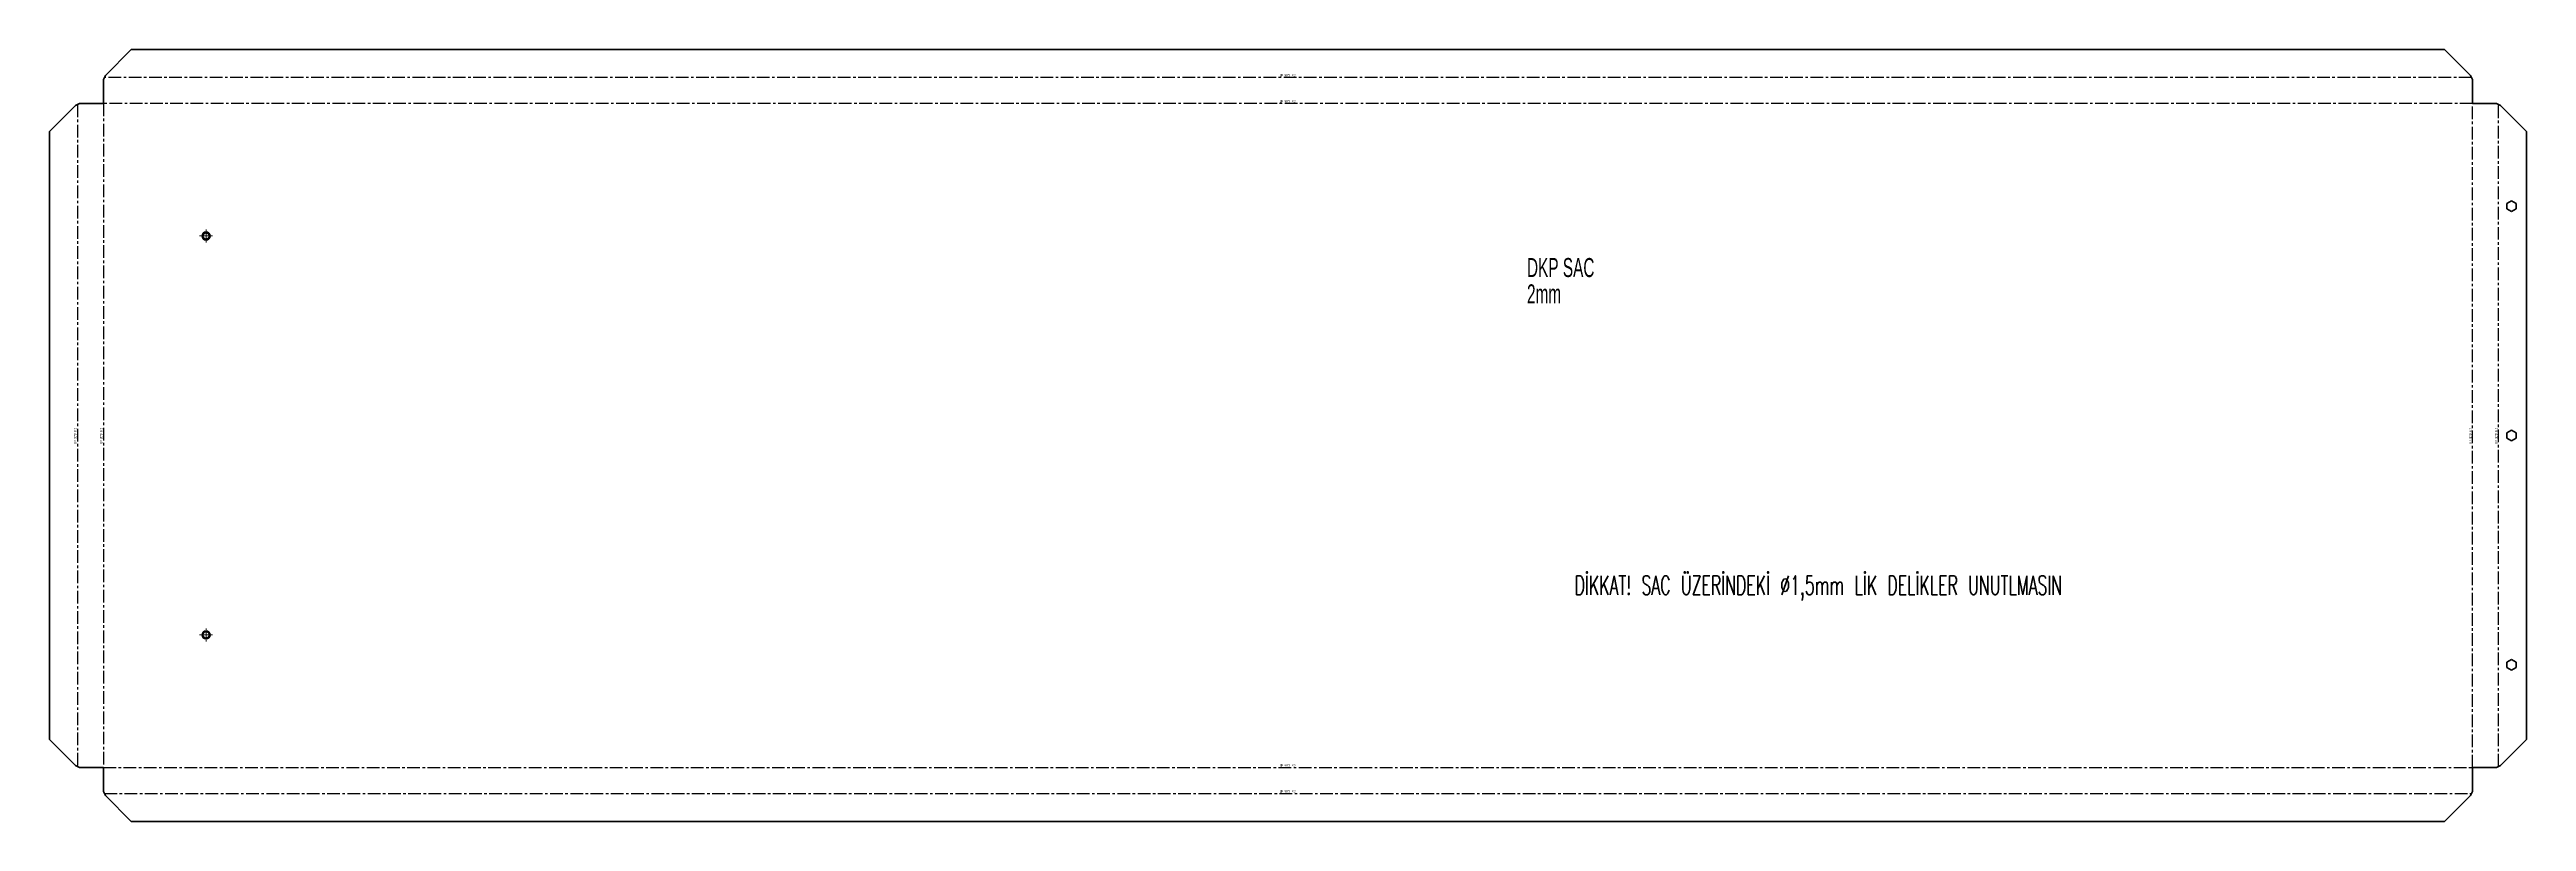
# Model space of a CAD drawing. Header units: millimetres. Extents: x -820 to 1664, y -249 to 525.
import ezdxf

# ---------------------------------------------------------------- set-up
doc = ezdxf.new("R2010")
doc.units = ezdxf.units.MM
doc.linetypes.add('CENTERX2', pattern=[20.32, 12.7, -2.54, 2.54, -2.54])
doc.styles.add('SLDTEXTSTYLE0', font='TXT', dxfattribs={"width": 0.605, "bigfont": 'bigfont'})
doc.styles.add('SLDTEXTSTYLE1', font='TXT', dxfattribs={"width": 0.605})
doc.styles.add('SLDTEXTSTYLE2', font='TXT', dxfattribs={"width": 0.5675})

# ---------------------------------------------------------------- blocks, each defined once
blk = doc.blocks.new('SW_NOTE_0')
at = {"color": 0, "linetype": 'Continuous', "lineweight": 0, "char_height": 19.05, "attachment_point": 1, "style": 'SLDTEXTSTYLE1'}
for s, insert in [('DKP SAC', (0, 24.6)), ('2mm', (0, -1.8))]:
    blk.add_mtext(s, dxfattribs=dict(at, insert=insert))
blk = doc.blocks.new('SW_CENTERMARKSYMBOL_0')
at = {"color": 0, "linetype": 'Continuous', "lineweight": 18}
for p, q in [((-5, 0), (-6.5, 0)), ((0, 0), (-2.5, 0)), ((0, 5), (0, 6.5)), ((0, 0), (0, 2.5)), ((0, 0), (0, -2.5)), ((0, 0), (2.5, 0)), ((5, 0), (6.5, 0)), ((0, -5), (0, -6.5))]:
    blk.add_line(p, q, dxfattribs=at)
blk = doc.blocks.new('SW_CENTERMARKSYMBOL_1')
at = {"color": 0, "linetype": 'Continuous', "lineweight": 18}
for p, q in [((-5, 0), (-6.5, 0)), ((0, 0), (-2.5, 0)), ((0, 5), (0, 6.5)), ((0, 0), (0, 2.5)), ((0, 0), (0, -2.5)), ((0, 0), (2.5, 0)), ((5, 0), (6.5, 0)), ((0, -5), (0, -6.5))]:
    blk.add_line(p, q, dxfattribs=at)

msp = doc.modelspace()

# ---------------------------------------------------------------- linework, layer by layer
at = {"color": 7, "linetype": 'Continuous', "lineweight": 35}
for p, q in [((-738.5, 525), (-764.5, 499)), ((1581.5, 525), (-738.5, 525)), ((1607.5, 499), (1581.5, 525)), ((-766.5, 495), (-764.5, 499)), ((1607.5, 499), (1609.5, 495)), ((-766.5, 470.9), (-766.5, 495)), ((1609.5, 470.9), (1609.5, 495)), ((-820.5, 442.9), (-794.5, 468.9)), ((-794.5, 468.9), (-790.5, 470.9)), ((-766.5, 470.9), (-790.5, 470.9)), ((1609.5, 470.9), (1633.5, 470.9)), ((1633.5, 470.9), (1637.5, 468.9)), ((1663.5, 442.9), (1637.5, 468.9)), ((-820.5, 442.9), (-820.5, -167)), ((1663.5, -167), (1663.5, 442.9)), ((1648.5, 373.2), (1644, 370.6)), ((1653.1, 370.6), (1648.5, 373.2)), ((1644, 370.6), (1644, 365.3)), ((1644, 365.3), (1648.5, 362.7)), ((1648.5, 362.7), (1653.1, 365.3)), ((1653.1, 365.3), (1653.1, 370.6)), ((1648.5, 143.2), (1644, 140.6)), ((1644, 140.6), (1644, 135.3)), ((1644, 135.3), (1648.5, 132.7)), ((1653.1, 140.6), (1648.5, 143.2)), ((1648.5, 132.7), (1653.1, 135.3)), ((1653.1, 135.3), (1653.1, 140.6)), ((1648.5, -86.8), (1644, -89.4)), ((1644, -89.4), (1644, -94.7)), ((1644, -94.7), (1648.5, -97.3)), ((1653.1, -89.4), (1648.5, -86.8)), ((1648.5, -97.3), (1653.1, -94.7)), ((1653.1, -94.7), (1653.1, -89.4)), ((-794.5, -193), (-820.5, -167)), ((1637.5, -193), (1663.5, -167)), ((-790.5, -195), (-794.5, -193)), ((-766.5, -195), (-790.5, -195)), ((-766.5, -195), (-766.5, -219)), ((1609.5, -195), (1633.5, -195)), ((1609.5, -195), (1609.5, -219)), ((1637.5, -193), (1633.5, -195)), ((-764.5, -223.1), (-766.5, -219)), ((-764.5, -223.1), (-738.5, -249.1)), ((1581.5, -249.1), (1607.5, -223.1)), ((1609.5, -219), (1607.5, -223.1)), ((-738.5, -249.1), (1581.5, -249.1))]:
    msp.add_line(p, q, dxfattribs=at)
at = {"color": 7, "linetype": 'CENTERX2'}
for p, q in [((1608.5, 497), (-765.5, 497)), ((-792.5, 469.9), (-792.5, -194)), ((1609.5, 471), (-766.5, 471)), ((-766.5, 470.9), (-766.5, -195)), ((1609.5, -195), (1609.5, 470.9)), ((1635.5, -194), (1635.5, 469.9)), ((-766.5, -195), (1609.5, -195)), ((-765.5, -221.1), (1608.5, -221.1))]:
    msp.add_line(p, q, dxfattribs=at)
at = {"color": 7, "linetype": 'Continuous', "lineweight": 35}
for centre, radius in [((-663.5, 338), 4), ((-663.5, 338), 3.25), ((-663.5, -62), 4), ((-663.5, -62), 3.25)]:
    msp.add_circle(centre, radius, dxfattribs=at)

# ---------------------------------------------------------------- block references
at = {"color": 7, "linetype": 'Continuous', "lineweight": 18}
for name, p in [('SW_CENTERMARKSYMBOL_1', (-663.5, 338)), ('SW_CENTERMARKSYMBOL_0', (-663.5, -62))]:
    msp.add_blockref(name, p, dxfattribs=at)
at = {"color": 7, "linetype": 'Continuous', "lineweight": 0}
msp.add_blockref('SW_NOTE_0', (661.2, 291.3), dxfattribs=at)

# ---------------------------------------------------------------- texts
for s, insert, char_height, attachment_point, style in [("UP  90°0'  R 2", (421.2, 500.4), 2.646, 2, 'SLDTEXTSTYLE2'), ("UP  90°0'  R 2", (421.2, 474.3), 2.646, 2, 'SLDTEXTSTYLE2'), ('DİKKAT! SAC ÜZERİNDEKİ Ø1,5mm LİK DELİKLER UNUTLMASIN', (709, -2.6), 19.05, 1, 'SLDTEXTSTYLE0'), ("UP  90°0'  R 2", (421.2, -191.6), 2.646, 2, 'SLDTEXTSTYLE2'), ("UP  90°0'  R 2", (421.2, -217.6), 2.646, 2, 'SLDTEXTSTYLE2')]:
    msp.add_mtext(s, dxfattribs=dict(at, insert=insert, char_height=char_height, attachment_point=attachment_point, style=style))
at = {"color": 7, "linetype": 'Continuous', "lineweight": 0, "char_height": 2.646, "attachment_point": 2, "rotation": 90, "style": 'SLDTEXTSTYLE2'}
for insert in [(-795.9, 137.6), (-769.9, 137.6), (1606.1, 137.6), (1632.1, 137.6)]:
    msp.add_mtext("UP  90°0'  R 2", dxfattribs=dict(at, insert=insert))

doc.saveas('drawing.dxf')
